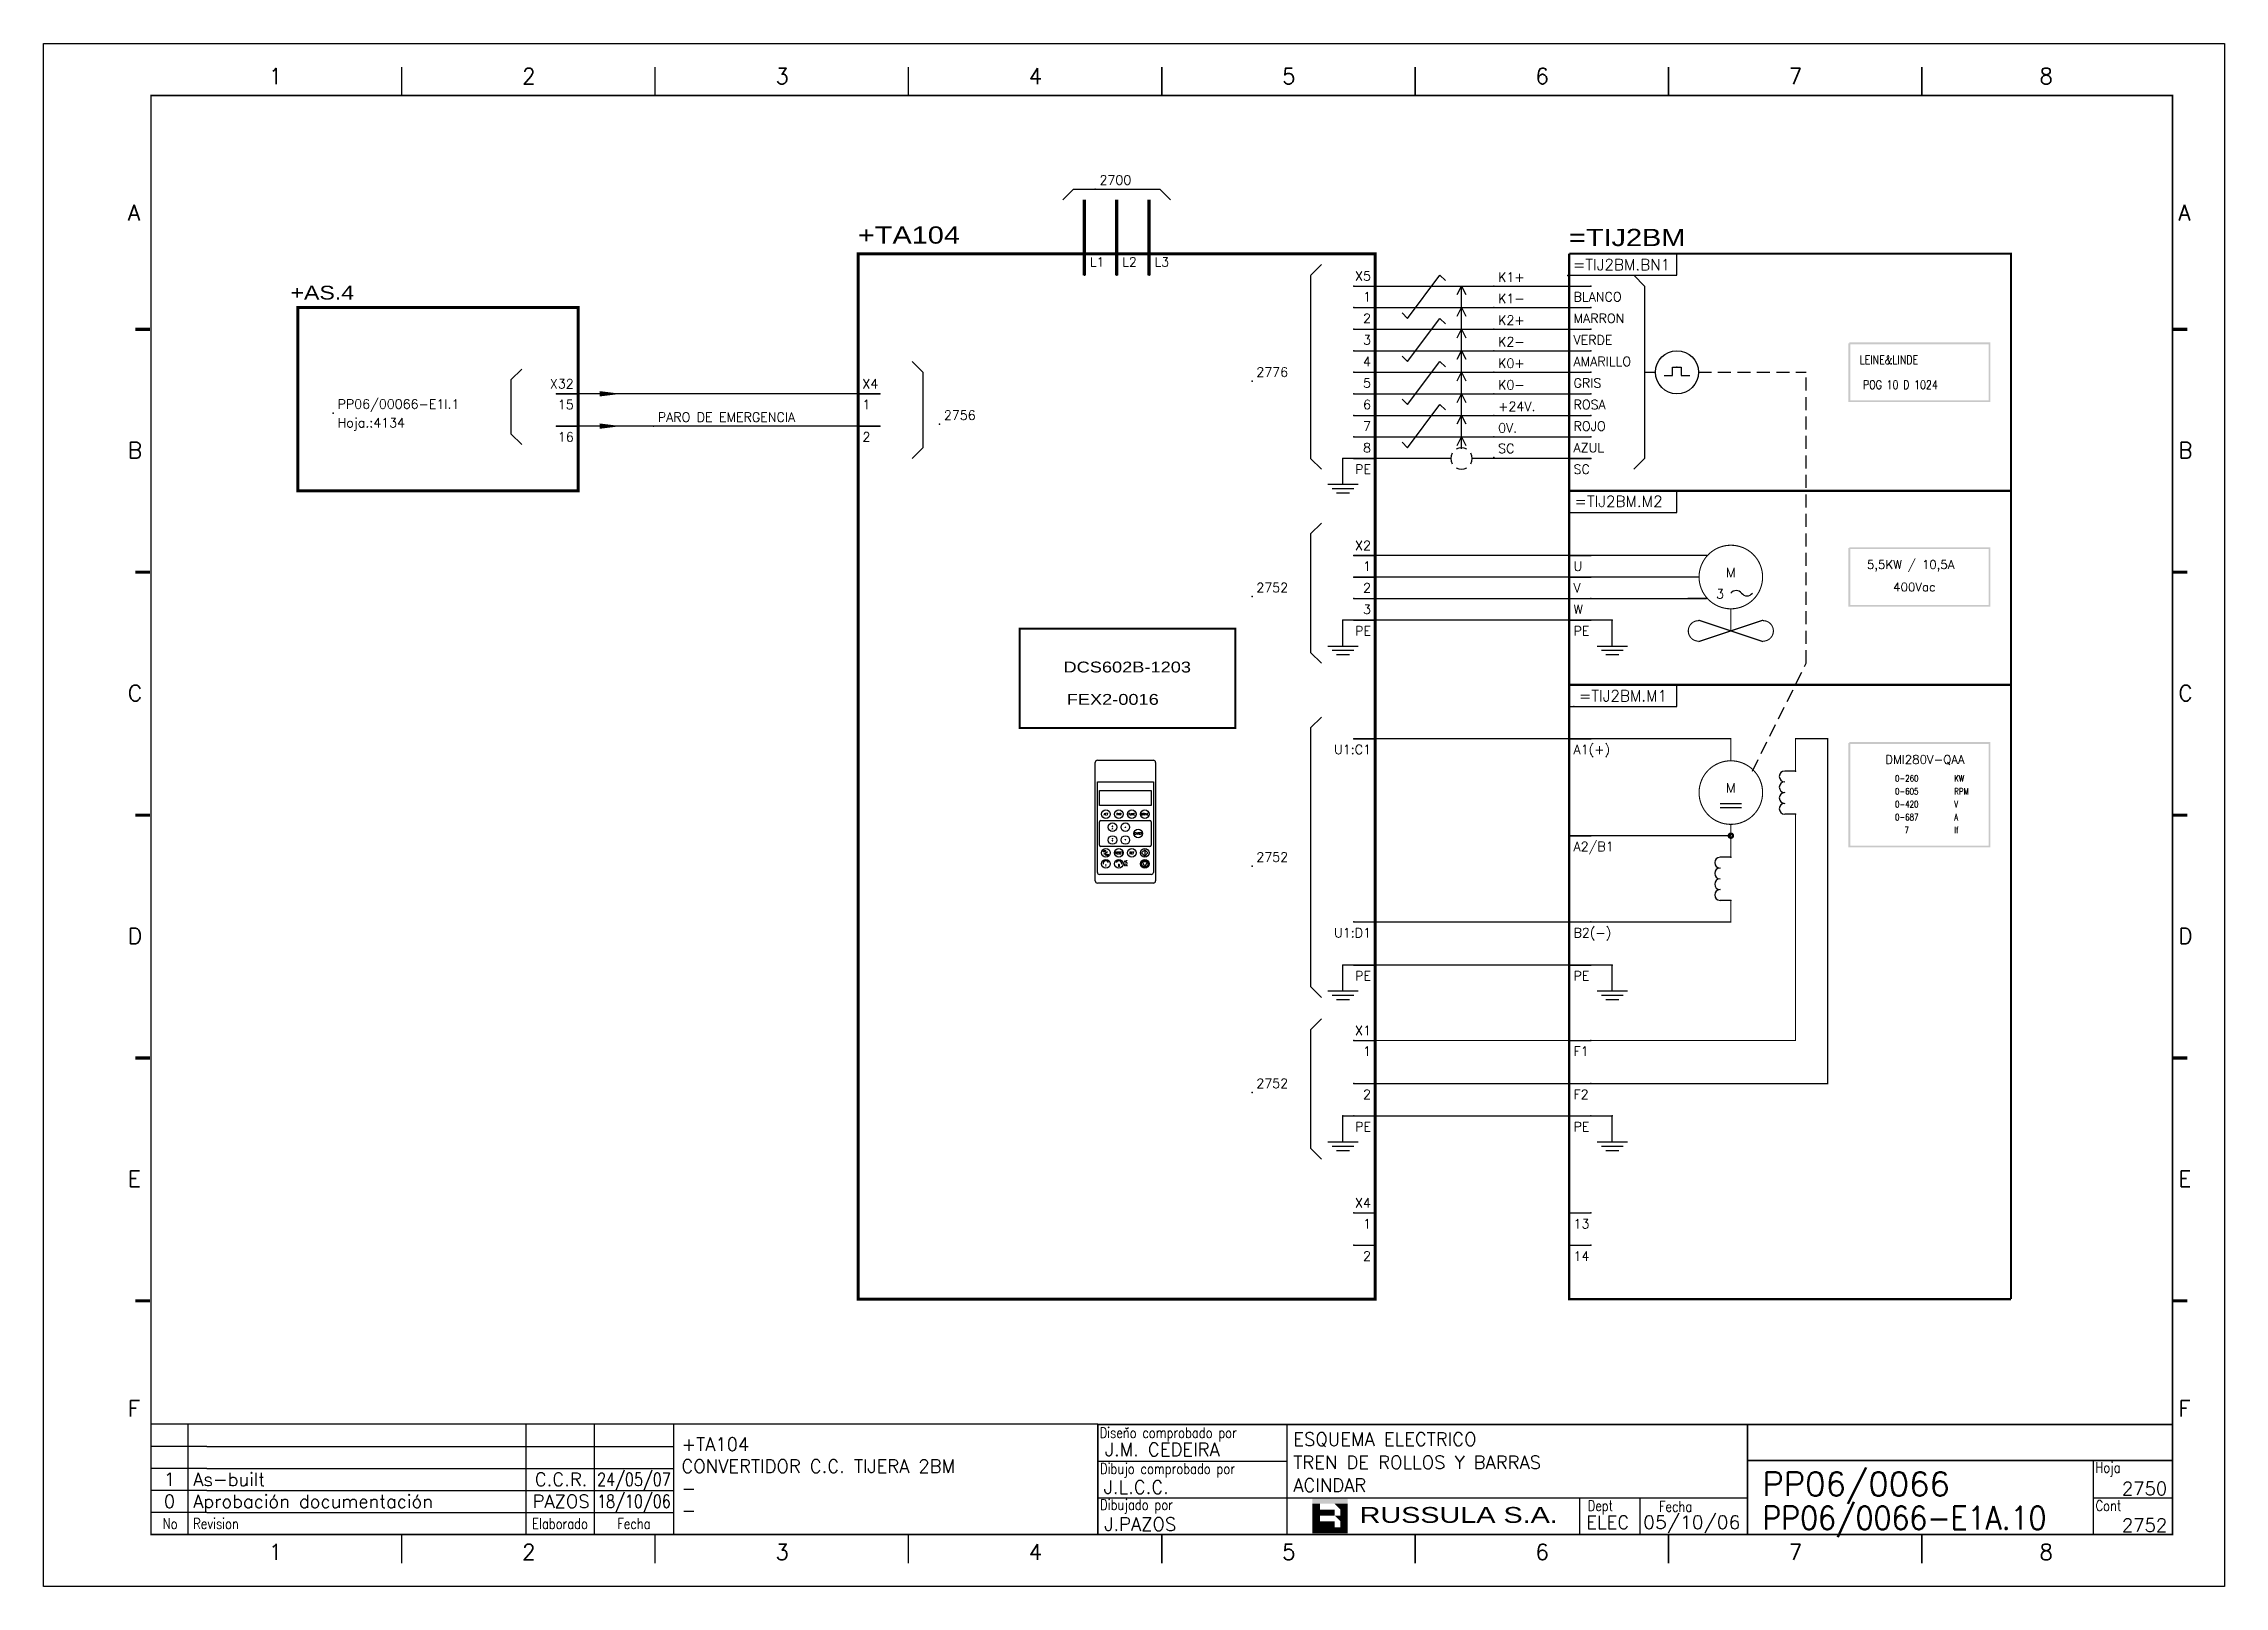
# Model space of a CAD drawing. Extents: x -25 to 1044, y -25744 to 292.
# Drawn here: x 406.1 to 826.1, y -19313.7 to -19016.7 of the extents above; entities that cross this region are included whole.
import ezdxf
from ezdxf.enums import TextEntityAlignment as Align

# ---------------------------------------------------------------- set-up
doc = ezdxf.new("R2010")
doc.units = 0
doc.header["$LTSCALE"] = 10
doc.header["$MEASUREMENT"] = 0
doc.linetypes.add('DASHDOT', pattern=[1, 0.5, -0.25, 0, -0.25])
doc.linetypes.add('HIDDEN', pattern=[0.375, 0.25, -0.125])
doc.layers.get('0').update_dxf_attribs({"linetype": 'CONTINUOUS'})
for name, color, linetype in [('1', 7, 'CONTINUOUS'), ('10', 5, 'CONTINUOUS'), ('102', 7, 'CONTINUOUS'), ('2', 7, 'CONTINUOUS'), ('8', 1, 'CONTINUOUS'), ('9', 6, 'CONTINUOUS'), ('DIBUJO', 7, 'CONTINUOUS'), ('NODE', 7, 'CONTINUOUS')]:
    doc.layers.add(name, color=color, linetype=linetype)
doc.styles.add('HELV', font='HELVBLD.SHX', dxfattribs={"width": 1.2})
doc.styles.add('HELVETICA', font='HELV.SHX')
doc.styles.add('LABEL', font='SIMPLEX', dxfattribs={"width": 0.8, "height": 4})
doc.styles.add('ROMAND', font='ROMAND.SHX', dxfattribs={"width": 0.7})
doc.styles.add('ROMANS', font='romans')
doc.styles.get("Standard").update_dxf_attribs({"font": 'simplex'})

msp = doc.modelspace()

# ---------------------------------------------------------------- texts
at = {"layer": '2'}
for s, height, style, width, p in [('+TA104', 3.319933944954128, 'HELV', 1.2, (562.9004674351456, -19055.15650373514)), ('=TIJ2BM', 3.319933944954128, 'HELV', 1.2, (699.8477426645035, -19055.62801255183)), ('+AS.4', 2.655947155963303, 'HELV', 1.2, (453.6176484728164, -19065.91764898507)), ('LEINE&LINDE', 1.659966972477064, 'ROMANS', 0.8, (755.8272360428604, -19078.34656831566)), ('POG 10 D 1024', 1.659966972477064, 'ROMANS', 0.8, (756.4677234342571, -19083.14323763417)), ('DCS602B-1203', 2.091558385321101, 'HELV', 1.2, (602.4914396053989, -19137.7165686129)), ('FEX2-0016', 2.091558385321101, 'HELV', 1.2, (603.1121230966544, -19143.94144475969)), ('KW', 1.244975229357798, 'ROMANS', 0.8, (774.0309409992184, -19158.71714553214)), ('RPM', 1.244975229357798, 'ROMANS', 0.8, (774.0309409992184, -19161.20709599085)), ('V', 1.244975229357798, 'ROMANS', 0.8, (774.0309409992184, -19163.69704644956)), ('A', 1.244975229357798, 'ROMANS', 0.8, (774.0309409992184, -19166.18699690828)), ('If', 1.244975229357798, 'ROMANS', 0.8, (774.0309409992184, -19168.676947367)), ('LOC', 0.2655947155963304, 'ROMANS', 0.8, (610.0960939927779, -19172.26693978425)), ('REM', 0.2655947155963304, 'ROMANS', 0.8, (610.5654167213888, -19172.93237444853)), ('I', 0.414991743119266, 'ROMANS', 0.8, (610.588388175209, -19175.04844204536)), ('0', 0.414991743119266, 'ROMANS', 0.8, (613.0205815665576, -19175.05969718561)), ('AC', 0.414991743119266, 'ROMANS', 0.8, (614.1916384576006, -19174.30556732386)), ('DC', 0.414991743119266, 'ROMANS', 0.8, (614.2028984087584, -19174.95839637657))]:
    msp.add_text(s, height=height, dxfattribs=dict(at, style=style, width=width)).set_placement(p)
for s, p in [('M', (731.0186324893889, -19119.33702356277)), ('3', (728.9436737737926, -19123.48694099396)), ('M', (731.0186324893889, -19160.83619787469))]:
    msp.add_text(s, height=1.784464495412844, dxfattribs=at).set_placement(p, align=Align.CENTER)
for s, style, p in [('5,5KW / 10,5A', 'ROMANS', (757.2225149082873, -19117.77078391199)), ('400Vac', 'ROMANS', (762.2806662915424, -19122.09209156968)), ('DMI280V-QAA', 'ROMAND', (760.7487094682259, -19155.30868392501))]:
    msp.add_text(s, height=1.659966972477064, dxfattribs=dict(at, style=style)).set_placement(p)
at = {"layer": '2', "style": 'ROMANS', "width": 0.8}
for s, p in [('0-260', (764.9011226505944, -19158.71714553214)), ('0-605', (764.9011226505944, -19161.20709599085)), ('0-420', (764.9011226505944, -19163.69704644956)), ('0-687', (764.9011226505944, -19166.18699690828)), ('7', (764.9011226505944, -19168.676947367))]:
    msp.add_text(s, height=1.244975229357798, dxfattribs=at).set_placement(p, align=Align.CENTER)
for s, p in [('ACT', (610.6710269848019, -19164.98611530589)), ('PAR', (613.1609774435174, -19164.98611530589)), ('FUNC', (615.6509279022329, -19164.98611530589)), ('ENTER', (616.8959031315908, -19168.72104099396)), ('DRIVE', (618.1408783609487, -19164.98611530589)), ('RESET', (613.1609774435174, -19172.45596668204)), ('REF', (615.6509279022329, -19172.45596668204))]:
    msp.add_text(s, height=0.414991743119266, dxfattribs=at).set_placement(p, align=Align.MIDDLE)

# ---------------------------------------------------------------- blocks, each defined once
blk = doc.blocks.new('NOD', base_point=(237.5, 170))
at = {"layer": 'NODE'}
blk.add_point((237.5, 170), dxfattribs=at)
blk = doc.blocks.new('$$PLL21')
blk.add_line((-2.5, 0), (2.5, 0))
at = {"layer": '2'}
for p in [(-2.5, 0), (2.5, 0)]:
    blk.add_blockref('NOD', p, dxfattribs=at)
at = {"layer": '8'}
blk.add_attdef('*A', (-1.5, -3.574999999999989), '', height=2.15, dxfattribs=at)
at = {"layer": '9'}
blk.add_attdef('ID', (-1.5, 1.25), '', height=2.15, dxfattribs=at)
blk = doc.blocks.new('$PP313')
at = {"layer": '2'}
blk.add_blockref('NOD', (0, 0), dxfattribs=at)
at = {"layer": '8'}
blk.add_attdef('1A', (1, -3.324999999999989), '', height=2.15, dxfattribs=at)
at = {"layer": '9'}
blk.add_attdef('ID', (1, 1), '', height=2.15, dxfattribs=at)
blk = doc.blocks.new('$$PLR12')
blk.add_line((-2.5, 0), (2.5, 0))
at = {"layer": '2'}
for p in [(-2.5, 0), (2.5, 0)]:
    blk.add_blockref('NOD', p, dxfattribs=at)
at = {"layer": '8'}
blk.add_attdef('*A', text='', height=2.15, dxfattribs=at).set_placement((1.5, -3.574999999999989), align=Align.RIGHT)
at = {"layer": '9'}
blk.add_attdef('ID', text='', height=2.15, dxfattribs=at).set_placement((1.5, 1.25), align=Align.RIGHT)
blk = doc.blocks.new('$$PLU21')
blk.add_line((0, -2.5), (2.842170943040401e-14, 2.5))
at = {"layer": '2'}
for p in [(2.842170943040401e-14, 2.5), (0, -2.5)]:
    blk.add_blockref('NOD', p, dxfattribs=at)
at = {"layer": '8'}
blk.add_attdef('*A', (1.25, -0.5), '', height=2.15, dxfattribs=at)
at = {"layer": '9'}
blk.add_attdef('ID', text='', height=2.15, dxfattribs=at).set_placement((-1.25, -0.5), align=Align.RIGHT)
blk = doc.blocks.new('$060303')
at = {"layer": '2'}
for p, q in [((0, 0), (2.5, 0)), ((0, -10), (2.5, -10))]:
    blk.add_line(p, q, dxfattribs=at)
for centre, end in [((2.5, -1.25), 90), ((2.5, -3.75), 90.00000000000001), ((2.5, -6.25), 90.00000000000001), ((2.5, -8.75), 90.00000000000001)]:
    blk.add_arc(centre, 1.25, 270, end, dxfattribs=at)
for p in [(0, 0), (0, -10)]:
    blk.add_blockref('NOD', p, dxfattribs=at)
at = {"layer": '8'}
for tag, p in [('1A', (1.5, -3.324999999999989)), ('2A', (1.5, -13.32499999999999))]:
    blk.add_attdef(tag, text='', height=2.15, dxfattribs=at).set_placement(p, align=Align.RIGHT)
at = {"layer": '9'}
blk.add_attdef('ID', text='', height=2.15, dxfattribs=at).set_placement((0, 1.175000000000011), align=Align.CENTER)
blk = doc.blocks.new('$021501')
at = {"layer": '2'}
for p, q in [((0, -6), (0, 0)), ((-3.5, -6), (3.5, -6)), ((-2.5, -7), (2.5, -7)), ((-1.5, -8), (1.5, -8))]:
    blk.add_line(p, q, dxfattribs=at)
blk.add_blockref('NOD', (0, 0), dxfattribs=at)
blk = doc.blocks.new('DOT', base_point=(355.25, 185))
at = {"layer": '2'}
blk.add_lwpolyline([(355, 185, 0.25, 0.25, 2.502154082895779), (355.237515595764, 185.2496880847195, 0.25, 0.25, 0.3996556434456849)], format="xyseb", close=True, dxfattribs=at)
blk = doc.blocks.new('$020501')
at = {"layer": '2'}
for p, q in [((-2, 1), (0, 0)), ((0, 0), (-2, -1))]:
    blk.add_line(p, q, dxfattribs=at)
blk = doc.blocks.new('$030107')
at = {"layer": '102'}
for centre, start, end in [((0, 0), 150.0000000000002, 209.9999999999999), ((0, 0), 60.00000000000018, 119.9999999999999), ((0, 0), 330.0000000000002, 29.99999999999989), ((0, -2.842170943040401e-14), 240.0000000000001, 299.9999999999998)]:
    blk.add_arc(centre, 2.500000000000008, start, end, dxfattribs=at)
blk = doc.blocks.new('$021325')
at = {"layer": '2'}
for p, q in [((-1, 0), (1, 0)), ((-1, -2), (-1, 0)), ((1, 0), (1, -2)), ((-3, -2), (-1, -2)), ((1, -2), (3, -2))]:
    blk.add_line(p, q, dxfattribs=at)
blk.add_blockref('NOD', (0, 0), dxfattribs=at)
blk = doc.blocks.new('newcajec')
at = {"layer": '1'}
for p, q in [((179.4, 20.84999999999999), (0.1303441721052074, 20.84999999999999)), ((7, 20.84999999999999), (7, 0)), ((71, 20.84999999999999), (71, 0)), ((84, 20.84999999999999), (84, 0.08964143426294768)), ((99, 20.84999999999999), (99, 0)), ((215.2, 20.79999999999999), (215.2, 0)), ((10.6, 16.64), (0, 16.64)), ((10.6, 16.64), (99.00000000000001, 16.64)), ((184.6434108527132, 20.17582254554676), (184.806079472624, 20.01315011347727)), ((184.806079472624, 20.01315011347727), (185.1814685954953, 20.25090212957883)), ((10.6, 12.48), (0, 12.48)), ((10.6, 12.48), (99.00000000000001, 12.48)), ((179.4, 13.86666666), (215.2, 13.86666666)), ((368, 14.06084184883153), (368, 0)), ((10.6, 8.32), (0, 8.32)), ((10.6, 8.32), (99.00000000000001, 8.32)), ((10.6, 4.16), (0, 4.16)), ((10.6, 4.16), (99.00000000000001, 4.16)), ((179.4, 6.93333333), (267.6330803594942, 6.93333333)), ((267.6330803594942, 6.93333333), (302.5, 6.93333333)), ((270.6330803594942, 6.908826233307309), (270.6330803594942, 0)), ((282.0665401797471, 6.93333333), (282.0665401797471, 0)), ((368, 6.93333333), (383, 6.93333333))]:
    blk.add_line(p, q, dxfattribs=at)
for points in [[(47.50000000000003, 272.5, 0.3, 0.3, 0), (47.50000000000003, 277.9125820568927, 0.3, 0.3, 0)], [(95.50000000000003, 272.5, 0.3, 0.3, 0), (95.50000000000003, 277.9125820568927, 0.3, 0.3, 0)], [(143.5000000000001, 272.5, 0.3, 0.3, 0), (143.5000000000001, 277.9125820568927, 0.3, 0.3, 0)], [(191.5000000000001, 272.5, 0.3, 0.3, 0), (191.5000000000001, 277.9125820568927, 0.3, 0.3, 0)], [(239.5000000000001, 272.5, 0.3, 0.3, 0), (239.5000000000001, 277.9125820568927, 0.3, 0.3, 0)], [(287.5000000000001, 272.5, 0.3, 0.3, 0), (287.5000000000001, 277.9125820568927, 0.3, 0.3, 0)], [(335.5000000000001, 272.5, 0.3, 0.3, 0), (335.5000000000001, 277.9125820568927, 0.3, 0.3, 0)], [(-2.989059080962793, 228.2254404700672, 0.6, 0.6, 0), (-0.1817779831361044, 228.2254404700672, 0.6, 0.6, 0)], [(383.0109409190372, 228.2254404700672, 0.6, 0.6, 0), (385.8182220168639, 228.2254404700672, 0.6, 0.6, 0)], [(-2.989059080962793, 182.2254404700672, 0.6, 0.6, 0), (-0.1817779831361044, 182.2254404700672, 0.6, 0.6, 0)], [(383.0109409190372, 182.2254404700672, 0.6, 0.6, 0), (385.8182220168639, 182.2254404700672, 0.6, 0.6, 0)], [(-2.989059080962793, 136.2254404700672, 0.6, 0.6, 0), (-0.1817779831361044, 136.2254404700672, 0.6, 0.6, 0)], [(383.0109409190372, 136.2254404700672, 0.6, 0.6, 0), (385.8182220168639, 136.2254404700672, 0.6, 0.6, 0)], [(-2.989059080962793, 90.2254404700672, 0.6, 0.6, 0), (-0.1817779831361044, 90.2254404700672, 0.6, 0.6, 0)], [(383.0109409190372, 90.2254404700672, 0.6, 0.6, 0), (385.8182220168639, 90.2254404700672, 0.6, 0.6, 0)], [(-2.989059080962793, 44.22544047006719, 0.6, 0.6, 0), (-0.1817779831361044, 44.22544047006719, 0.6, 0.6, 0)], [(383.0109409190372, 44.22544047006719, 0.6, 0.6, 0), (385.8182220168639, 44.22544047006719, 0.6, 0.6, 0)], [(383, 20.79999999999999, 0.3, 0.3, 0), (179.4, 20.79999999999999, 0.3, 0.3, 0), (179.4, 0, 0.3, 0.3, 0)], [(302.5, 20.79999999999999, 0.3, 0.3, 0), (302.5, 0, 0.3, 0.3, 0)], [(302.5, 14, 0.3, 0.3, 0), (383, 14, 0.3, 0.3, 0)], [(47.50000000000004, -5.50000000000002, 0.3, 0.3, 0), (47.50000000000004, -0.08741794310727435, 0.3, 0.3, 0)], [(95.50000000000003, -5.50000000000002, 0.3, 0.3, 0), (95.50000000000003, -0.08741794310727435, 0.3, 0.3, 0)], [(143.5000000000001, -5.50000000000002, 0.3, 0.3, 0), (143.5000000000001, -0.08741794310727435, 0.3, 0.3, 0)], [(191.5000000000001, -5.50000000000002, 0.3, 0.3, 0), (191.5000000000001, -0.08741794310727435, 0.3, 0.3, 0)], [(239.5000000000001, -5.50000000000002, 0.3, 0.3, 0), (239.5000000000001, -0.08741794310727435, 0.3, 0.3, 0)], [(287.5000000000001, -5.50000000000002, 0.3, 0.3, 0), (287.5000000000001, -0.08741794310727435, 0.3, 0.3, 0)], [(335.5000000000001, -5.50000000000002, 0.3, 0.3, 0), (335.5000000000001, -0.08741794310727435, 0.3, 0.3, 0)]]:
    blk.add_lwpolyline(points, format="xyseb", dxfattribs=at)
at = {"layer": '1', "const_width": 0.3}
blk.add_lwpolyline([(0, 0), (0, 272.5), (383, 272.5), (383, 0)], close=True, dxfattribs=at)
at = {"layer": '2', "color": 14}
for p, q in [((221.418090625, 4.694274193107214), (221.418090625, 5.808488255607214)), ((221.418090625, 2.465846068107213), (221.418090625, 3.580060130607212))]:
    blk.add_line(p, q, dxfattribs=at)
for points in [[(220.05064609375, 5.808488255607214), (220.05064609375, 6.922702318107211), (226.73593046875, 5.808488255607214), (226.73593046875, 6.922702318107211)], [(221.418090625, 2.465846068107213), (220.05064609375, 2.465846068107213), (221.418090625, 5.808488255607214), (220.05064609375, 5.808488255607214)], [(221.418090625, 4.694274193107214), (224.254271875, 4.694274193107214), (221.418090625, 3.580060130607212), (224.254271875, 3.580060130607212)], [(224.254271875, 5.808488255607214), (225.3684859375, 5.808488255607214), (225.3684859375, 4.694274193107214)], [(225.3684859375, 5.808488255607214), (226.73593046875, 5.808488255607214), (225.3684859375, 1.351632005607213), (226.73593046875, 1.351632005607213)], [(224.254271875, 0.2374179431072125), (224.254271875, 2.465846068107213), (220.05064609375, 0.2374179431072125), (220.05064609375, 2.465846068107213)], [(224.254271875, 3.580060130607212), (225.3684859375, 3.580060130607212), (225.3684859375, 2.465846068107213)], [(226.73593046875, 1.351632005607213), (226.73593046875, 0.2374179431072125), (224.254271875, 1.351632005607213), (224.254271875, 0.2374179431072125)]]:
    blk.add_solid(points, dxfattribs=at)
at = {"layer": '1', "style": 'ROMANS'}
for s, p in [('1', (22.29321663019694, 274.6822757111598)), ('2', (70.29321663019694, 274.6822757111598)), ('3', (118.2932166301969, 274.6822757111598)), ('4', (166.2932166301969, 274.6822757111598)), ('5', (214.2932166301969, 274.6822757111598)), ('6', (262.293216630197, 274.6822757111598)), ('7', (310.293216630197, 274.6822757111598)), ('8', (357.793216630197, 274.6822757111598)), ('A', (-4.369531937893967, 248.8361050328228)), ('A', (384.130468062106, 248.8361050328228)), ('B', (-4.369531937893967, 203.8361050328228)), ('B', (384.130468062106, 203.8361050328228)), ('C', (-4.369531937893967, 157.8361050328228)), ('C', (384.130468062106, 157.8361050328228)), ('D', (-4.369531937893967, 111.8361050328228)), ('D', (384.130468062106, 111.8361050328228)), ('E', (-4.369531937893967, 65.8361050328228)), ('E', (384.130468062106, 65.8361050328228)), ('F', (-4.369531937893967, 22.33610503282279)), ('F', (384.130468062106, 22.33610503282279)), ('1', (22.29321663019694, -4.817724288840244)), ('2', (70.29321663019694, -4.817724288840244)), ('3', (118.2932166301969, -4.817724288840244)), ('4', (166.2932166301969, -4.817724288840244)), ('5', (214.2932166301969, -4.817724288840244)), ('6', (262.293216630197, -4.817724288840244)), ('7', (310.293216630197, -4.817724288840244)), ('8', (357.793216630197, -4.817724288840244))]:
    blk.add_text(s, height=3, dxfattribs=at).set_placement(p)
at = {"layer": '1', "style": 'LABEL', "width": 0.8}
for s, p in [('Diseno comprobado por', (179.7314614292997, 18.27223571085374)), ('Dibujo comprobado por', (179.8050291925395, 11.4678814488418)), ('Hoja', (368.3783582875667, 11.66394739740196)), ('Dibujado por', (179.8266890074166, 4.640500723763907)), ('Fecha', (285.7145387337263, 4.296982269486556)), ('Cont', (368.4287365512884, 4.459855685207977)), ('No', (2.226666121281127, 1.047317943107212)), ('Revision', (7.999999999999986, 1.047317943107211))]:
    blk.add_text(s, height=2, dxfattribs=at).set_placement(p)
for s, p in [('Dept', (274.6061509242405, 4.441269529660175)), ('Elaborado', (77.5, 1.047317943107211)), ('Fecha', (91.5, 1.047317943107211))]:
    blk.add_text(s, height=2, dxfattribs=at).set_placement(p, align=Align.CENTER)
at = {"layer": '10', "style": 'ROMANS'}
for tag, p in [('REV41', (3.5, 18.74499999999998)), ('REV43', (77.69972273858866, 18.74499999999998)), ('REV31', (3.5, 14.58499999999999)), ('REV33', (77.69972273858866, 14.58499999999999)), ('REV21', (3.5, 10.42499999999999)), ('REV23', (77.69972273858866, 10.42499999999999)), ('REV11', (3.5, 6.265000000000002)), ('REV13', (77.69972273858866, 6.265000000000002))]:
    blk.add_attdef(tag, text='', height=2.5, dxfattribs=at).set_placement(p, align=Align.MIDDLE)
for tag, p, height in [('REV42', (7.999999999999986, 17.49499999999998), 2.5), ('SHEETNAME1', (100.5, 15.82514432423481), 2.5), ('DESIGNCHECK', (180.7368689439597, 14.83229733012664), 2.5), ('DOCUMENTTYPE', (216.431556680333, 16.80300784715599), 2.5), ('NOTA', (305.324267012746, 15.80181941457773), 3), ('REV32', (7.999999999999986, 13.33499999999999), 2.5), ('SHEETNAME2', (100.5, 11.66514432423481), 2.5), ('OBJECT', (216.431556680333, 12.40274635088354), 2.5), ('REV22', (7.999999999999986, 9.174999999999999), 2.5), ('SHEETNAME3', (100.5, 7.505144324234807), 2.5), ('DRAWINGCHECK', (180.5313437479052, 7.714149530439984), 2.5), ('CUSTOMER', (216.431556680333, 8.084891464683468), 2.5), ('ORDER', (305.324267012746, 7.301819414577723), 4.5), ('REV12', (7.999999999999986, 5.015000000000002), 2.5), ('SHEETNAME4', (100.5, 3.345144324234811), 2.5), ('DOCUMENT_ID', (305.324267012746, 0.9341589120460885), 4.4), ('USER', (180.634361454448, 0.7089454855303376), 2.5), ('DEPARTMENT', (271.9308878022507, 1.045088830057653), 2.5)]:
    blk.add_attdef(tag, p, '', height=height, dxfattribs=at)
for tag, width, p, p2 in [('REV44', 1.221199022953692, (84.52509332113708, 17.49499999999998), (98.48165358346499, 17.49499999999998)), ('REV34', 1.221199022953692, (84.52509332113708, 13.33499999999998), (98.48165358346499, 13.33499999999998)), ('REV24', 1.221199022953692, (84.52509332113708, 9.174999999999988), (98.48165358346499, 9.174999999999988)), ('REV14', 1.221199022953692, (84.52509332113708, 5.014999999999999), (98.48165358346499, 5.014999999999999)), ('CREATED2', 7.039914616041486, (282.7069601254168, 1.045088830057653), (301.1448317388588, 1.045088830057653))]:
    blk.add_attdef(tag, text='', height=2.5, dxfattribs=dict(at, width=width)).set_placement(p, p2, align=Align.FIT)
for tag, p in [('SHEET', (382, 7.433333330000005)), ('NEXTSHEET', (382, 0.5000000000000018))]:
    blk.add_attdef(tag, text='', height=2.5, dxfattribs=at).set_placement(p, align=Align.RIGHT)
at = {"layer": 'DIBUJO', "color": 14, "style": 'HELVETICA', "width": 1.3}
blk.add_text('RUSSULA S.A.', height=3, dxfattribs=at).set_placement((229, 2.191446348186597))

# ---------------------------------------------------------------- linework, layer by layer
at = {"layer": '2'}
for p, q in [((602.3711921224166, -19046.71346851689), (604.4461508380128, -19044.6385098013)), ((604.4461508380128, -19044.6385098013), (621.0458205627834, -19044.6385098013)), ((621.0458205627834, -19044.6385098013), (623.1207792783798, -19046.71346851689)), ((652.1702012967285, -19059.16322081047), (650.1681715415859, -19061.16525056562)), ((650.0952425811322, -19061.34131665104), (650.0952425811322, -19096.51247769121)), ((662.5449948747101, -19063.31313824167), (699.8942517554441, -19063.31313824167)), ((668.7698710214991, -19069.53801438845), (674.994747168288, -19061.23817952607)), ((674.994747168288, -19061.23817952607), (676.0322265260863, -19062.27565888387)), ((679.1446645994806, -19094.6898086168), (679.1446645994806, -19063.31313824167)), ((712.344004049022, -19061.23817952607), (714.4189627646183, -19063.31313824167)), ((714.4189627646183, -19063.31313824167), (714.4189627646183, -19096.51247769121)), ((662.5449948747101, -19067.46305567286), (699.8942517554441, -19067.46305567286)), ((662.5449948747101, -19071.61297310405), (699.8942517554441, -19071.61297310405)), ((667.732391663701, -19068.50053503066), (668.7698710214991, -19069.53801438845)), ((668.7698710214991, -19077.83784925084), (674.994747168288, -19069.53801438845)), ((674.994747168288, -19069.53801438845), (676.0322265260863, -19070.57549374625)), ((662.5449948747101, -19075.76289053525), (699.8942517554441, -19075.76289053525)), ((498.1598480215764, -19079.32400024779), (496.0848893059798, -19081.39895896339)), ((573.3217701040678, -19077.83784925084), (575.3967288196642, -19079.91280796644)), ((575.3967288196642, -19079.91280796644), (575.3967288196642, -19094.43751897561)), ((662.5449948747101, -19079.91280796644), (699.8942517554441, -19079.91280796644)), ((667.732391663701, -19076.80036989304), (668.7698710214991, -19077.83784925084)), ((668.7698710214991, -19086.13768411323), (674.994747168288, -19077.83784925084)), ((674.994747168288, -19077.83784925084), (676.0322265260863, -19078.87532860864)), ((714.4189627646183, -19079.91280796644), (716.4939214802147, -19079.91280796644)), ((496.0848893059798, -19081.39895896339), (496.0848893059798, -19091.77375254137)), ((662.5449948747101, -19084.06272539763), (699.8942517554441, -19084.06272539763)), ((662.5449948747101, -19088.21264282882), (699.8942517554441, -19088.21264282882)), ((667.732391663701, -19085.10020475543), (668.7698710214991, -19086.13768411323)), ((668.7698710214991, -19094.43751897561), (674.994747168288, -19086.13768411323)), ((674.994747168288, -19086.13768411323), (676.0322265260863, -19087.17516347103)), ((496.0848893059798, -19091.77375254137), (498.1598480215764, -19093.84871125697)), ((662.5449948747101, -19092.36256026002), (699.8942517554441, -19092.36256026002)), ((575.3967288196642, -19094.43751897561), (573.3217701040678, -19096.51247769121)), ((650.0952425811322, -19096.51247769121), (652.1702012967285, -19098.5874364068)), ((667.732391663701, -19093.40003961781), (668.7698710214991, -19094.43751897561)), ((714.4189627646183, -19096.51247769121), (712.344004049022, -19098.5874364068)), ((652.1702012967285, -19108.96222998479), (650.0952425811322, -19111.03718870038)), ((650.0952425811322, -19111.03718870038), (650.0952425811322, -19133.86173457194)), ((726.3788837508098, -19115.18710613158), (722.7187976270036, -19115.18710613158)), ((724.7937563426, -19119.33702356277), (722.7187976270036, -19119.33702356277)), ((726.3788837508098, -19123.48694099396), (722.7187976270036, -19123.48694099396)), ((650.0952425811322, -19133.86173457194), (652.1702012967285, -19135.93669328753)), ((652.1702012967285, -19146.31148686552), (650.0952425811322, -19148.38644558112)), ((650.0952425811322, -19148.38644558112), (650.0952425811322, -19198.18545475543)), ((608.5960682692055, -19177.85085934258), (608.5960682692055, -19155.02631347102)), ((609.0110600123247, -19154.6113217279), (619.8008453334255, -19154.6113217279)), ((620.215837076545, -19155.02631347102), (620.215837076545, -19177.85085934258)), ((609.0110600123247, -19176.19089237011), (609.0110600123247, -19158.7612391591)), ((609.0110600123247, -19158.7612391591), (619.8008453334255, -19158.7612391591)), ((619.8008453334255, -19158.7612391591), (619.8008453334255, -19176.19089237011)), ((609.426051755444, -19160.42120613157), (619.3858535903063, -19160.42120613157)), ((609.426051755444, -19163.32614833341), (609.426051755444, -19160.42120613157)), ((619.3858535903063, -19163.32614833341), (609.426051755444, -19163.32614833341)), ((619.3858535903063, -19160.42120613157), (619.3858535903063, -19163.32614833341)), ((728.9436737737926, -19162.91115659029), (733.0935912049853, -19162.91115659029)), ((728.9436737737926, -19163.71289444478), (733.0935912049853, -19163.71289444478)), ((609.426051755444, -19170.9619964068), (609.426051755444, -19166.48008558112)), ((609.6750468013157, -19166.23109053524), (619.136858544435, -19166.23109053524)), ((619.3858535903063, -19166.48008558112), (619.3858535903063, -19170.9619964068)), ((619.136858544435, -19171.21099145268), (609.6750468013157, -19171.21099145268)), ((610.959973429239, -19172.21201211724), (610.2505827746526, -19172.76354036091)), ((618.1408783609487, -19171.83347906735), (617.5183907462696, -19172.45596668204)), ((617.5183907462696, -19172.45596668204), (618.1408783609487, -19173.07845429671)), ((618.7633659756275, -19172.45596668204), (618.1408783609487, -19171.83347906735)), ((618.1408783609487, -19172.04097493891), (618.1408783609487, -19172.87095842515)), ((618.1408783609487, -19173.07845429671), (618.7633659756275, -19172.45596668204)), ((619.3858535903063, -19176.60588411323), (609.426051755444, -19176.60588411323)), ((617.6259867262961, -19174.19301046521), (618.1408783609487, -19175.15341301231)), ((618.6506615059591, -19174.19301046521), (617.6259867262961, -19174.19301046521)), ((618.1408783609487, -19175.15341301231), (618.6506615059591, -19174.19301046521)), ((619.8008453334255, -19178.2658510857), (609.0110600123247, -19178.2658510857)), ((650.0952425811322, -19198.18545475543), (652.1702012967285, -19200.26041347102)), ((652.1702012967285, -19204.41033090222), (650.0952425811322, -19206.48528961781)), ((650.0952425811322, -19206.48528961781), (650.0952425811322, -19229.30983548937)), ((650.0952425811322, -19229.30983548937), (652.1702012967285, -19231.38479420497))]:
    msp.add_line(p, q, dxfattribs=at)
at = {"layer": '2', "color": 3}
for p, q in [((720.6438389114073, -19061.23817952607), (720.6438389114073, -19057.08826209488)), ((699.8942517554441, -19061.23817952607), (720.6438389114073, -19061.23817952607)), ((720.6438389114073, -19106.88727126919), (720.6438389114073, -19102.73735383799)), ((699.8942517554441, -19106.88727126919), (720.6438389114073, -19106.88727126919)), ((720.6438389114073, -19144.23652814992), (720.6438389114073, -19140.08661071873)), ((699.8942517554441, -19144.23652814992), (720.6438389114073, -19144.23652814992))]:
    msp.add_line(p, q, dxfattribs=at)
at = {"layer": '2', "linetype": 'HIDDEN'}
for p, q in [((724.7937563426, -19079.91280796644), (745.5433434985633, -19079.91280796644)), ((745.5433434985633, -19135.93669328753), (745.5433434985633, -19079.91280796644)), ((735.1685499205815, -19156.6862804435), (745.5433434985633, -19135.93669328753))]:
    msp.add_line(p, q, dxfattribs=at)
at = {"layer": '2'}
for points in [[(606.5211095536092, -19046.71346851689, 0.6639867889908256, 0.6639867889908256, 0), (606.5211095536092, -19061.23817952607, 0.6639867889908256, 0.6639867889908256, 0)], [(612.7459857003981, -19046.71346851689, 0.6639867889908256, 0.6639867889908256, 0), (612.7459857003981, -19061.23817952607, 0.6639867889908256, 0.6639867889908256, 0)], [(618.9708618471872, -19046.71346851689, 0.6639867889908256, 0.6639867889908256, 0), (618.9708618471872, -19061.23817952607, 0.6639867889908256, 0.6639867889908256, 0)], [(567.0968939572789, -19084.06272539763, 0.2489950458715596, 0.2489950458715596, 0), (504.8481324893891, -19084.06272539763, 0.2489950458715596, 0.2489950458715596, 0)], [(567.0968939572789, -19090.28760154442, 0.2489950458715596, 0.2489950458715596, 0), (504.8481324893891, -19090.28760154442, 0.2489950458715596, 0.2489950458715596, 0)], [(658.3950774435175, -19115.18710613158, 0.2489950458715596, 0.2489950458715596, 0), (726.4330269460447, -19115.18710613158, 0.2489950458715596, 0.2489950458715596, 0)], [(658.3950774435175, -19119.33702356277, 0.2489950458715596, 0.2489950458715596, 0), (724.7937563426, -19119.33702356277, 0.2489950458715596, 0.2489950458715596, 0)], [(658.3950774435175, -19123.48694099396, 0.2489950458715596, 0.2489950458715596, 0), (726.3723237088046, -19123.48694099396, 0.2489950458715596, 0.2489950458715596, 0)], [(594.0713572600313, -19129.29682539763, 0.3983920733944954, 0.3983920733944954, 0), (635.5705315719576, -19129.29682539763, 0.3983920733944954, 0.3983920733944954, 0), (635.5705315719576, -19148.38644558112, 0.3983920733944954, 0.3983920733944954, 0), (594.0713572600313, -19148.38644558112, 0.3983920733944954, 0.3983920733944954, 0), (594.0713572600313, -19129.29682539763, 0.3983920733944954, 0.3983920733944954, 0)], [(656.3201187279211, -19127.63685842515, 0.2489950458715596, 0.2489950458715596, 0), (708.1940866178294, -19127.63685842515, 0.2489950458715596, 0.2489950458715596, 0)], [(724.7937563426, -19131.68302792056, 0.207495871559633, 0.207495871559633, -0.414213562373095), (722.8225455627836, -19129.71181714075, 0.207495871559633, 0.207495871559633, -0.414213562373095), (724.7937563426, -19127.74060636093, 0.207495871559633, 0.207495871559633, -1)], [(724.7937563426, -19127.63685842515, 0.2489950458715596, 0.2489950458715596, 0), (737.2435086361779, -19131.78677585635, 0.2489950458715596, 0.2489950458715596, 0)], [(724.7937563426, -19131.78677585635, 0.2489950458715596, 0.2489950458715596, 0), (737.2435086361779, -19127.63685842515, 0.2489950458715596, 0.2489950458715596, 0)], [(737.2435086361779, -19131.68302792056, 0.207495871559633, 0.207495871559633, 0.414213562373095), (739.2147194159945, -19129.71181714075, 0.207495871559633, 0.207495871559633, 0.414213562373095), (737.2435086361779, -19127.74060636093, 0.207495871559633, 0.207495871559633, 1)], [(743.4683847829668, -19156.6862804435, 0.2489950458715596, 0.2489950458715596, 0), (743.4683847829668, -19150.46140429671, 0.2489950458715596, 0.2489950458715596, 0), (749.693260929756, -19150.46140429671, 0.2489950458715596, 0.2489950458715596, 0), (749.693260929756, -19216.8600831958, 0.2489950458715596, 0.2489950458715596, 0), (658.3950774435175, -19216.8600831958, 0.2489950458715596, 0.2489950458715596, 0)], [(731.0186324893889, -19154.6113217279, 0.2489950458715596, 0.2489950458715596, 0), (731.0186324893889, -19150.46140429671, 0.2489950458715596, 0.2489950458715596, 0), (658.3950774435175, -19150.46140429671, 0.2489950458715596, 0.2489950458715596, 0)], [(658.3950774435175, -19208.56024833341, 0.2489950458715596, 0.2489950458715596, 0), (743.4683847829668, -19208.56024833341, 0.2489950458715596, 0.2489950458715596, 0), (743.4683847829668, -19164.98611530589, 0.2489950458715596, 0.2489950458715596, 0)], [(731.0186324893889, -19167.06107402148, 0.2489950458715596, 0.2489950458715596, 0), (731.0186324893889, -19169.13603273708, 0.2489950458715596, 0.2489950458715596, 0), (699.8942517554441, -19169.13603273708, 0.2489950458715596, 0.2489950458715596, 0)], [(731.0186324893889, -19169.13603273708, 0.2489950458715596, 0.2489950458715596, 0), (731.0186324893889, -19173.28595016827, 0.2489950458715596, 0.2489950458715596, 0)], [(731.0186324893889, -19181.58578503066, 0.2489950458715596, 0.2489950458715596, 0), (731.0186324893889, -19185.73570246185, 0.2489950458715596, 0.2489950458715596, 0), (658.3950774435175, -19185.73570246185, 0.2489950458715596, 0.2489950458715596, 0)], [(656.3201187279211, -19194.03553732423, 0.2489950458715596, 0.2489950458715596, 0), (708.1940866178294, -19194.03553732423, 0.2489950458715596, 0.2489950458715596, 0)], [(656.3201187279211, -19223.08495934258, 0.2489950458715596, 0.2489950458715596, 0), (708.1940866178294, -19223.08495934258, 0.2489950458715596, 0.2489950458715596, 0)]]:
    msp.add_lwpolyline(points, format="xyseb", dxfattribs=at)
at = {"layer": '2', "color": 3, "linetype": 'DASHDOT'}
for points in [[(562.9469765260862, -19057.08826209488, 0.5809884403669725, 0.5809884403669725, 0), (662.5449948747101, -19057.08826209488, 0.5809884403669725, 0.5809884403669725, 0), (662.5449948747101, -19258.35925750772, 0.5809884403669725, 0.5809884403669725, 0), (562.9469765260862, -19258.35925750772, 0.5809884403669725, 0.5809884403669725, 0), (562.9469765260862, -19057.08826209488, 0.5809884403669725, 0.5809884403669725, 0)], [(784.9675590948934, -19258.35925750772, 0.414991743119266, 0.414991743119266, 0), (699.8942517554441, -19258.35925750772, 0.414991743119266, 0.414991743119266, 0), (699.8942517554441, -19057.08826209488, 0.414991743119266, 0.414991743119266, 0)], [(699.8942517554441, -19057.08826209488, 0.414991743119266, 0.414991743119266, 0), (784.9675590948934, -19057.08826209488, 0.414991743119266, 0.414991743119266, 0), (784.9675590948934, -19258.35925750772, 0.414991743119266, 0.414991743119266, 0)], [(455.0491233150771, -19067.46305567286, 0.5809884403669725, 0.5809884403669725, 0), (508.9980499205816, -19067.46305567286, 0.5809884403669725, 0.5809884403669725, 0), (508.9980499205816, -19102.73735383799, 0.5809884403669725, 0.5809884403669725, 0), (455.0491233150771, -19102.73735383799, 0.5809884403669725, 0.5809884403669725, 0), (455.0491233150771, -19067.46305567286, 0.5809884403669725, 0.5809884403669725, 0)], [(699.8942517554441, -19102.73735383799, 0.414991743119266, 0.414991743119266, 0), (784.9675590948934, -19102.73735383799, 0.414991743119266, 0.414991743119266, 0)], [(699.8942517554441, -19140.08661071873, 0.414991743119266, 0.414991743119266, 0), (784.9675590948934, -19140.08661071873, 0.414991743119266, 0.414991743119266, 0)]]:
    msp.add_lwpolyline(points, format="xyseb", dxfattribs=at)
at = {"layer": '2', "linetype": 'HIDDEN'}
for points in [[(656.3201187279211, -19096.51247769121, 0.2489950458715596, 0.2489950458715596, 0), (677.0697058838844, -19096.51247769121, 0.2489950458715596, 0.2489950458715596, 0)], [(681.219623315077, -19096.51247769121, 0.2489950458715596, 0.2489950458715596, 0), (704.0441691866367, -19096.51247769121, 0.2489950458715596, 0.2489950458715596, 0)], [(731.0186324893889, -19129.71181714075, 0.2489950458715596, 0.2489950458715596, 0), (731.0186324893889, -19125.56189970956, 0.2489950458715596, 0.2489950458715596, 0)]]:
    msp.add_lwpolyline(points, format="xyseb", dxfattribs=at)
at = {"layer": '2'}
for points in [[(724.8975042783799, -19119.33702356277, 0.207495871559633, 0.207495871559633, 1), (737.1397607003981, -19119.33702356277, 0.207495871559633, 0.207495871559633, 1)], [(724.8975042783799, -19160.83619787469, 0.207495871559633, 0.207495871559633, 1), (737.1397607003981, -19160.83619787469, 0.207495871559633, 0.207495871559633, 1)]]:
    msp.add_lwpolyline(points, format="xyseb", close=True, dxfattribs=at)
for centre, radius in [((720.6438389114073, -19079.91280796644), 4.14991743119266), ((610.6710269848019, -19164.98611530589), 0.829983486238532), ((613.1609774435174, -19164.98611530589), 0.829983486238532), ((615.6509279022329, -19164.98611530589), 0.829983486238532), ((618.1408783609487, -19164.98611530589), 0.829983486238532), ((611.9160022141594, -19167.4760657646), 0.829983486238532), ((614.4059526728753, -19167.4760657646), 0.829983486238532), ((616.8959031315908, -19168.72104099396), 0.829983486238532), ((610.6710269848019, -19172.45596668204), 0.829983486238532), ((611.9160022141594, -19169.96601622332), 0.829983486238532), ((613.1609774435174, -19172.45596668204), 0.829983486238532), ((614.4059526728753, -19169.96601622332), 0.829983486238532), ((615.6509279022329, -19172.45596668204), 0.829983486238532), ((618.1408783609487, -19172.45596668204), 0.829983486238532), ((610.6710269848019, -19174.53092539763), 0.829983486238532), ((613.1609774435174, -19174.53092539763), 0.829983486238532), ((618.1408783609487, -19174.53092539763), 0.829983486238532), ((618.1408783609487, -19174.53092539763), 0.622487614678899)]:
    msp.add_circle(centre, radius, dxfattribs=at)
for centre, radius, start, end in [((650.3442376270037, -19061.34131665104), 0.2489950458715596, 135.0000000000683, 180), ((732.0561118471871, -19123.22757115451), 1.296849197247707, 36.86989764577872, 143.1301023542213), ((734.1310705627835, -19121.67135211781), 1.296849197247707, 216.8698976457787, 323.1301023542213), ((609.0110600123247, -19155.02631347102), 0.414991743119266, 90, 180), ((619.8008453334255, -19155.02631347102), 0.414991743119266, 0, 90), ((609.6750468013157, -19166.48008558112), 0.2489950458715596, 90, 180), ((619.136858544435, -19166.48008558112), 0.2489950458715596, 0, 90), ((609.6750468013157, -19170.9619964068), 0.2489950458715596, 180, 270), ((619.136858544435, -19170.9619964068), 0.2489950458715596, 270, 0), ((609.426051755444, -19176.19089237011), 0.414991743119266, 180, 270), ((610.6710269848019, -19174.53092539763), 0.5508754908317127, 25.1974089801146, 188.5605633170364), ((613.1609774435174, -19174.53092539763), 0.5508754908317127, 351.4394366829636, 154.8025910198857), ((619.3858535903063, -19176.19089237011), 0.414991743119266, 270, 0), ((609.0110600123247, -19177.85085934258), 0.414991743119266, 180, 270), ((619.8008453334255, -19177.85085934258), 0.414991743119266, 270, 0)]:
    msp.add_arc(centre, radius, start, end, dxfattribs=at)
for points in [[(517.2978847829669, -19084.06272539763), (513.1479673517742, -19084.58146507653), (513.1479673517742, -19083.54398571873)], [(517.2978847829669, -19090.28760154442), (513.1479673517742, -19090.80634122332), (513.1479673517742, -19089.76886186552)], [(611.7085063425999, -19167.4760657646), (612.1234980857193, -19167.4760657646), (611.9160022141594, -19167.06107402148)], [(611.7085063425999, -19167.89105750772), (612.1234980857193, -19167.89105750772), (611.9160022141594, -19167.4760657646)], [(614.1984568013156, -19167.68356163616), (614.6134485444348, -19167.68356163616), (614.4059526728753, -19167.26856989304)], [(611.7085063425999, -19169.5510244802), (612.1234980857193, -19169.5510244802), (611.9160022141594, -19169.96601622332)], [(611.7085063425999, -19169.96601622332), (612.1234980857193, -19169.96601622332), (611.9160022141594, -19170.38100796644)], [(614.1984568013156, -19169.75852035176), (614.6134485444348, -19169.75852035176), (614.4059526728753, -19170.17351209488)], [(611.168982839693, -19174.29609634659), (610.8766566564955, -19174.1223505183), (610.9759790378604, -19173.96665547244), (610.9771077793059, -19173.96665547244)], [(612.6630215886263, -19174.29609634659), (612.9553477718237, -19174.1223505183), (612.8560253904589, -19173.96665547244), (612.8548966490135, -19173.96665547244)]]:
    msp.add_solid(points, dxfattribs=at)
for points in [[(753.677181663701, -19085.64791520893), (754.0091750581963, -19085.31592181443), (753.677181663701, -19074.34907925299), (754.0091750581963, -19074.34907925299)], [(753.8431783609486, -19074.18308255574), (753.8431783609486, -19074.51507595024), (780.9836383609487, -19074.18308255574), (780.6516449664532, -19074.51507595024)], [(780.9836383609487, -19074.18308255574), (780.6516449664532, -19074.51507595024), (780.9836383609487, -19085.64791520893), (780.6516449664532, -19085.31592181443)], [(780.9836383609487, -19085.64791520893), (780.6516449664532, -19085.31592181443), (753.677181663701, -19085.64791520893), (754.0091750581963, -19085.31592181443)], [(753.677181663701, -19125.07213080526), (754.0091750581963, -19124.74013741076), (753.677181663701, -19113.77329484932), (754.0091750581963, -19113.77329484932)], [(753.8431783609486, -19113.60729815208), (753.8431783609486, -19113.93929154657), (780.9836383609487, -19113.60729815208), (780.6516449664532, -19113.93929154657)], [(780.9836383609487, -19113.60729815208), (780.6516449664532, -19113.93929154657), (780.9836383609487, -19125.07213080526), (780.6516449664532, -19124.74013741076)], [(780.9836383609487, -19125.07213080526), (780.6516449664532, -19124.74013741076), (753.677181663701, -19125.07213080526), (754.0091750581963, -19124.74013741076)], [(753.677181663701, -19171.37698814992), (754.0091750581963, -19171.04499475543), (753.677181663701, -19151.29138778295), (754.0091750581963, -19151.29138778295)], [(753.8431783609486, -19151.1253910857), (753.8431783609486, -19151.4573844802), (780.9836383609487, -19151.1253910857), (780.6516449664532, -19151.4573844802)], [(780.9836383609487, -19151.1253910857), (780.6516449664532, -19151.4573844802), (780.9836383609487, -19171.37698814992), (780.6516449664532, -19171.04499475543)], [(780.9836383609487, -19171.37698814992), (780.6516449664532, -19171.04499475543), (753.677181663701, -19171.37698814992), (754.0091750581963, -19171.04499475543)]]:
    msp.add_trace(points, dxfattribs=at)
at = {"layer": 'DIBUJO'}
msp.add_lwpolyline([(406.07139918116, -19016.65175014508), (826.07139918116, -19016.65175014508), (826.07139918116, -19313.65175014508), (406.07139918116, -19313.65175014508), (406.07139918116, -19016.65175014508)], dxfattribs=at)

# ---------------------------------------------------------------- block references
at = {"layer": '2', "color": 7}
ref = msp.add_blockref('newcajec', (426.7466285389584, -19303.65175014508), dxfattribs=dict(at, xscale=1.01651376146789, yscale=1.01651376146789, zscale=1.01651376146789))
ref.add_attrib('REV24', '24/05/07', dxfattribs={"layer": '10', "height": 2.541284403669724, "style": 'ROMANS', "width": 0.7281683615127574}).set_placement((512.6675490892518, -19294.3252363836), (526.854584658664, -19294.3252363836), align=Align.FIT)
ref.add_attrib('SHEETNAME3', '-', (528.9062615664812, -19296.02266765769), dxfattribs={"layer": '10', "height": 2.541284403669724, "style": 'ROMANS'})
ref.add_attrib('SHEETNAME2', 'CONVERTIDOR C.C. TIJERA 2BM', (528.9062615664812, -19291.79397040998), dxfattribs={"layer": '10', "height": 2.541284403669724, "style": 'ROMANS'})
ref.add_attrib('SHEETNAME1', '+TA104', (528.9062615664812, -19287.56527316227), dxfattribs={"layer": '10', "height": 2.541284403669724, "style": 'ROMANS'})
ref.add_attrib('USER', 'J.PAZOS', (610.3639427513697, -19302.9310973029), dxfattribs={"layer": '10', "height": 2.541284403669724, "style": 'ROMANS'})
ref.add_attrib('DRAWINGCHECK', 'J.L.C.C.', (610.259223834994, -19295.81021098936), dxfattribs={"layer": '10', "height": 2.541284403669724, "style": 'ROMANS'})
ref.add_attrib('DESIGNCHECK', 'J.M. CEDEIRA', (610.4681430251119, -19288.57451579481), dxfattribs={"layer": '10', "height": 2.541284403669724, "style": 'ROMANS'})
ref.add_attrib('REV22', 'As-built', (434.8787386307014, -19294.3252363836), dxfattribs={"layer": '10', "height": 2.541284403669724, "style": 'ROMANS'})
ref.add_attrib('REV12', 'Aprobación documentación', (434.8787386307014, -19298.55393363131), dxfattribs={"layer": '10', "height": 2.541284403669724, "style": 'ROMANS'})
ref.add_attrib('REV21', '1', dxfattribs={"layer": '10', "height": 2.541284403669724, "style": 'ROMANS'}).set_placement((430.3044267040959, -19293.05459418177), align=Align.MIDDLE)
ref.add_attrib('REV11', '0', dxfattribs={"layer": '10', "height": 2.541284403669724, "style": 'ROMANS'}).set_placement((430.3044267040959, -19297.28329142947), align=Align.MIDDLE)
ref.add_attrib('SHEETNAME4', '-', (528.9062615664812, -19300.25136490539), dxfattribs={"layer": '10', "height": 2.541284403669724, "style": 'ROMANS'})
ref.add_attrib('REV14', '18/10/06', dxfattribs={"layer": '10', "height": 2.541284403669724, "style": 'ROMANS', "width": 0.7281683615127575}).set_placement((512.6675490892518, -19298.55393363131), (526.854584658664, -19298.55393363131), align=Align.FIT)
ref.add_attrib('REV23', 'C.C.R.', dxfattribs={"layer": '10', "height": 2.541284403669724, "style": 'ROMANS'}).set_placement((505.7294659649733, -19293.05459418177), align=Align.MIDDLE)
ref.add_attrib('REV13', 'PAZOS', dxfattribs={"layer": '10', "height": 2.541284403669724, "style": 'ROMANS'}).set_placement((505.7294659649733, -19297.28329142947), align=Align.MIDDLE)
ref.add_attrib('DOCUMENT_ID', 'PP06/0066-E1A.10', (737.1129476675111, -19302.70216475558), dxfattribs={"layer": '10', "height": 4.472660550458715, "style": 'ROMANS', "width": 0.9})
ref.add_attrib('ORDER', 'PP06/0066', (737.1129476675111, -19296.2293502264), dxfattribs={"layer": '10', "height": 4.574311926605504, "style": 'ROMANS'})
ref.add_attrib('CUSTOMER', 'ACINDAR', (646.7522843204343, -19295.43334671125), dxfattribs={"layer": '10', "height": 2.541284403669724, "style": 'ROMANS'})
ref.add_attrib('OBJECT', 'TREN DE ROLLOS Y BARRAS', (646.7522843204343, -19291.0441877994), dxfattribs={"layer": '10', "height": 2.541284403669724, "style": 'ROMANS'})
ref.add_attrib('DOCUMENTTYPE', 'ESQUEMA ELECTRICO', (646.7522843204343, -19286.57126143439), dxfattribs={"layer": '10', "height": 2.541284403669724, "style": 'ROMANS'})
ref.add_attrib('CREATED2', '05/10/06', dxfattribs={"layer": '10', "height": 2.541284403669724, "style": 'ROMANS', "width": 0.9619759102665423}).set_placement((714.1221439691984, -19302.58940296737), (732.8644941964404, -19302.58940296737), align=Align.FIT)
ref.add_attrib('DEPARTMENT', 'ELEC', (703.1681181581268, -19302.58940296737), dxfattribs={"layer": '10', "height": 2.541284403669724, "style": 'ROMANS'})
ref.add_attrib('NEXTSHEET', '2752', dxfattribs={"layer": '10', "height": 2.541284403669724, "style": 'ROMANS'}).set_placement((815.0548854196923, -19303.14349326434), align=Align.RIGHT)
ref.add_attrib('SHEET', '2750', dxfattribs={"layer": '10', "height": 2.541284403669724, "style": 'ROMANS'}).set_placement((815.0548854196923, -19296.09566452155), align=Align.RIGHT)
at = {"layer": '2'}
ref = msp.add_blockref('$PP313', (608.5960682692055, -19044.6385098013), dxfattribs=dict(at, xscale=0.829983486238532, yscale=0.829983486238532, zscale=0.829983486238532))
ref.add_attrib('ID', '2700', (609.426051755444, -19043.80852631506), dxfattribs={"layer": '9', "height": 1.784464495412844})
for name, p, xscale, yscale, zscale, values in [('$$PLU21', (606.5211095536092, -19059.16322081047), 0.829983486238532, 0.829983486238532, 0.829983486238532, {'*A': 'L1'}), ('$$PLU21', (612.7459857003981, -19059.16322081047), 0.829983486238532, 0.829983486238532, 0.829983486238532, {'*A': 'L2'}), ('$$PLU21', (618.9708618471872, -19059.16322081047), 0.829983486238532, 0.829983486238532, 0.829983486238532, {'*A': 'L3'}), ('$$PLR12', (660.4700361591138, -19063.31313824167), 0.829983486238532, 0.829983486238532, 0.829983486238532, {'ID': 'X5', '*A': '1'}), ('$$PLL21', (701.9692104710405, -19063.31313824167), 0.8299834862385514, 0.8299834862385514, 0.8299834862385514, {'*A': 'BLANCO'}), ('$$PLR12', (660.4700361591138, -19067.46305567286), 0.829983486238532, 0.829983486238532, 0.829983486238532, {'*A': '2'}), ('$$PLL21', (701.9692104710405, -19067.46305567286), 0.8299834862385514, 0.8299834862385514, 0.8299834862385514, {'*A': 'MARRON'}), ('$$PLR12', (660.4700361591138, -19071.61297310405), 0.829983486238532, 0.829983486238532, 0.829983486238532, {'*A': '3'}), ('$$PLL21', (701.9692104710405, -19071.61297310405), 0.8299834862385514, 0.8299834862385514, 0.8299834862385514, {'*A': 'VERDE'}), ('$$PLR12', (660.4700361591138, -19075.76289053525), 0.829983486238532, 0.829983486238532, 0.829983486238532, {'*A': '4'}), ('$$PLL21', (701.9692104710405, -19075.76289053525), 0.8299834862385514, 0.8299834862385514, 0.8299834862385514, {'*A': 'AMARILLO'}), ('$$PLR12', (660.4700361591138, -19079.91280796644), 0.829983486238532, 0.829983486238532, 0.829983486238532, {'*A': '5'}), ('$$PLL21', (701.9692104710405, -19079.91280796644), 0.8299834862385514, 0.8299834862385514, 0.8299834862385514, {'*A': 'GRIS'}), ('$$PLR12', (506.9230912049854, -19084.06272539763), 0.829983486238532, 0.829983486238532, 0.829983486238532, {'ID': 'X32', '*A': '15'}), ('$$PLL21', (565.0219352416825, -19084.06272539763), 0.829983486238532, 0.829983486238532, 0.829983486238532, {'ID': 'X4', '*A': '1'}), ('$$PLR12', (660.4700361591138, -19084.06272539763), 0.829983486238532, 0.829983486238532, 0.829983486238532, {'*A': '6'}), ('$$PLL21', (701.9692104710405, -19084.06272539763), 0.8299834862385514, 0.8299834862385514, 0.8299834862385514, {'*A': 'ROSA'}), ('$PP313', (461.8516043910994, -19087.77001999556), 0.8299834862385514, 0.8299834862385514, 0.8299834862385514, {'ID': 'PP06/00066-E1I.1', '1A': 'Hoja.:4134'}), ('$$PLR12', (660.4700361591138, -19088.21264282882), 0.829983486238532, 0.829983486238532, 0.829983486238532, {'*A': '7'}), ('$$PLL21', (701.9692104710405, -19088.21264282882), 0.8299834862385514, 0.8299834862385514, 0.8299834862385514, {'*A': 'ROJO'}), ('$$PLR12', (506.9230912049854, -19090.28760154442), 0.829983486238532, 0.829983486238532, 0.829983486238532, {'*A': '16'}), ('$$PLL21', (565.0219352416825, -19090.28760154442), 0.829983486238532, 0.829983486238532, 0.829983486238532, {'*A': '2'}), ('$$PLR12', (660.4700361591138, -19092.36256026002), 0.829983486238532, 0.829983486238532, 0.829983486238532, {'*A': '8'}), ('$$PLL21', (701.9692104710405, -19092.36256026002), 0.8299834862385514, 0.8299834862385514, 0.8299834862385514, {'*A': 'AZUL'}), ('$$PLR12', (660.4700361591138, -19096.51247769121), 0.829983486238532, 0.829983486238532, 0.829983486238532, {'*A': 'PE'}), ('$$PLL21', (701.9692104710405, -19096.51247769121), 0.829983486238532, 0.829983486238532, 0.829983486238532, {'*A': 'SC'}), ('$$PLR12', (660.4700361591138, -19115.18710613158), 0.829983486238532, 0.829983486238532, 0.829983486238532, {'ID': 'X2', '*A': '1'}), ('$$PLL21', (701.9692104710405, -19115.18710613158), 0.829983486238532, 0.829983486238532, 0.829983486238532, {'*A': 'U'}), ('$$PLR12', (660.4700361591138, -19119.33702356277), 0.829983486238532, 0.829983486238532, 0.829983486238532, {'*A': '2'}), ('$$PLL21', (701.9692104710405, -19119.33702356277), 0.829983486238532, 0.829983486238532, 0.829983486238532, {'*A': 'V'}), ('$$PLR12', (660.4700361591138, -19123.48694099396), 0.829983486238532, 0.829983486238532, 0.829983486238532, {'*A': '3'}), ('$$PLL21', (701.9692104710405, -19123.48694099396), 0.829983486238532, 0.829983486238532, 0.829983486238532, {'*A': 'W'}), ('$$PLR12', (660.4700361591138, -19127.63685842515), 0.829983486238532, 0.829983486238532, 0.829983486238532, {'*A': 'PE'}), ('$$PLL21', (701.9692104710405, -19127.63685842515), 0.829983486238532, 0.829983486238532, 0.829983486238532, {'*A': 'PE'}), ('$$PLR12', (660.4700361591138, -19150.46140429671), 0.829983486238532, 0.829983486238532, 0.829983486238532, {'*A': 'U1:C1'}), ('$$PLL21', (701.9692104710405, -19150.46140429671), 0.829983486238532, 0.829983486238532, 0.829983486238532, {'*A': 'A1(+)'}), ('$$PLL21', (701.9692104710405, -19169.13603273708), 0.829983486238532, 0.829983486238532, 0.829983486238532, {'*A': 'A2/B1'}), ('$$PLR12', (660.4700361591138, -19185.73570246185), 0.829983486238532, 0.829983486238532, 0.829983486238532, {'*A': 'U1:D1'}), ('$$PLL21', (701.9692104710405, -19185.73570246185), 0.829983486238532, 0.829983486238532, 0.829983486238532, {'*A': 'B2(-)'}), ('$$PLR12', (660.4700361591138, -19194.03553732423), 0.829983486238532, 0.829983486238532, 0.829983486238532, {'*A': 'PE'}), ('$$PLL21', (701.9692104710405, -19194.03553732423), 0.829983486238532, 0.829983486238532, 0.829983486238532, {'*A': 'PE'}), ('$$PLR12', (660.4700361591138, -19208.56024833341), 0.829983486238532, 0.829983486238532, 0.829983486238532, {'ID': 'X1', '*A': '1'}), ('$$PLL21', (701.9692104710405, -19208.56024833341), 0.829983486238532, 0.829983486238532, 0.829983486238532, {'*A': 'F1'}), ('$$PLR12', (660.4700361591138, -19216.8600831958), 0.829983486238532, 0.829983486238532, 0.829983486238532, {'*A': '2'}), ('$$PLL21', (701.9692104710405, -19216.8600831958), 0.829983486238532, 0.829983486238532, 0.829983486238532, {'*A': 'F2'}), ('$$PLR12', (660.4700361591138, -19223.08495934258), 0.829983486238532, 0.829983486238532, 0.829983486238532, {'*A': 'PE'}), ('$$PLL21', (701.9692104710405, -19223.08495934258), 0.829983486238532, 0.829983486238532, 0.829983486238532, {'*A': 'PE'}), ('$$PLR12', (660.4700361591138, -19241.75958778295), 0.829983486238532, 0.829983486238532, 0.829983486238532, {'ID': 'X4', '*A': '1'}), ('$$PLL21', (701.9692104710405, -19241.75958778295), 0.829983486238532, 0.829983486238532, 0.829983486238532, {'*A': '13'}), ('$$PLR12', (660.4700361591138, -19247.98446392974), 0.829983486238532, 0.829983486238532, 0.829983486238532, {'*A': '2'}), ('$$PLL21', (701.9692104710405, -19247.98446392974), 0.829983486238532, 0.829983486238532, 0.829983486238532, {'*A': '14'})]:
    msp.add_blockref(name, p, dxfattribs=dict(at, xscale=xscale, yscale=yscale, zscale=zscale)).add_auto_attribs(values)
ref = msp.add_blockref('$PP313', (699.6219465946507, -19061.27243618688), dxfattribs=dict(at, xscale=0.9959801834862761, yscale=0.9959801834862761, zscale=0.9959801834862761))
ref.add_attrib('ID', '=TIJ2BM.BN1', (700.6179267781367, -19060.27645600339), dxfattribs={"layer": '9', "height": 2.141357394495413})
at = {"layer": '2', "xscale": 0.829983486238532, "yscale": 0.829983486238532, "zscale": 0.829983486238532}
for name, p, rotation in [('$020501', (679.1446645994806, -19063.31313824167), 90), ('$020501', (679.1446645994806, -19067.46305567286), 90), ('$020501', (679.1446645994806, -19071.61297310405), 90), ('$020501', (679.1446645994806, -19075.76289053525), 90), ('$020501', (679.1446645994806, -19079.91280796644), 90), ('$020501', (679.1446645994806, -19084.06272539763), 90), ('$020501', (679.1446645994806, -19088.21264282882), 90), ('$020501', (679.1446645994806, -19092.36256026002), 90), ('$060303', (743.4683847829668, -19164.98611530589), 180), ('$060303', (731.0186324893889, -19181.58578503066), 180)]:
    msp.add_blockref(name, p, dxfattribs=dict(at, rotation=rotation))
at = {"layer": '2'}
ref = msp.add_blockref('$PP313', (685.3695407462696, -19063.31313824167), dxfattribs=dict(at, xscale=0.829983486238532, yscale=0.829983486238532, zscale=0.829983486238532))
ref.add_attrib('ID', 'K1+', (686.1995242325083, -19062.48315475543), dxfattribs={"layer": '9', "height": 1.784464495412844})
ref = msp.add_blockref('$PP313', (685.3695407462696, -19067.46305567286), dxfattribs=dict(at, xscale=0.829983486238532, yscale=0.829983486238532, zscale=0.829983486238532))
ref.add_attrib('ID', 'K1-', (686.1995242325083, -19066.63307218662), dxfattribs={"layer": '9', "height": 1.784464495412844})
ref = msp.add_blockref('$PP313', (685.3695407462696, -19071.61297310405), dxfattribs=dict(at, xscale=0.829983486238532, yscale=0.829983486238532, zscale=0.829983486238532))
ref.add_attrib('ID', 'K2+', (686.1995242325083, -19070.78298961781), dxfattribs={"layer": '9', "height": 1.784464495412844})
ref = msp.add_blockref('$PP313', (685.3695407462696, -19075.76289053525), dxfattribs=dict(at, xscale=0.829983486238532, yscale=0.829983486238532, zscale=0.829983486238532))
ref.add_attrib('ID', 'K2-', (686.1995242325083, -19074.93290704901), dxfattribs={"layer": '9', "height": 1.784464495412844})
ref = msp.add_blockref('$PP313', (638.7992749213032, -19081.60065792114), dxfattribs=dict(at, xscale=0.829983486238532, yscale=0.829983486238532, zscale=0.829983486238532))
ref.add_attrib('ID', '2776', (639.6292584075417, -19080.77067443491), dxfattribs={"layer": '9', "height": 1.784464495412844})
ref = msp.add_blockref('$PP313', (685.3695407462696, -19079.91280796644), dxfattribs=dict(at, xscale=0.829983486238532, yscale=0.829983486238532, zscale=0.829983486238532))
ref.add_attrib('ID', 'K0+', (686.1995242325083, -19079.0828244802), dxfattribs={"layer": '9', "height": 1.784464495412844})
for name, p, xscale, yscale, zscale in [('$021325', (720.6438389114073, -19078.90815930071), 0.829983486238532, 0.829983486238532, 0.829983486238532), ('$021501', (656.3201187279211, -19096.51247769121), 0.829983486238532, 0.829983486238532, 0.829983486238532), ('$030107', (679.1446645994806, -19096.51247769121), 0.829983486238532, 0.829983486238532, 0.829983486238532), ('$021501', (656.3201187279211, -19127.63685842515), 0.829983486238532, 0.829983486238532, 0.829983486238532), ('$021501', (708.1940866178294, -19127.63685842515), 0.829983486238532, 0.829983486238532, 0.829983486238532), ('DOT', (731.0186324893889, -19169.13603273708), 1.659966972477064, 1.659966972477064, 1.659966972477064), ('$021501', (656.3201187279211, -19194.03553732423), 0.829983486238532, 0.829983486238532, 0.829983486238532), ('$021501', (708.1940866178294, -19194.03553732423), 0.829983486238532, 0.829983486238532, 0.829983486238532), ('$021501', (656.3201187279211, -19223.08495934258), 0.829983486238532, 0.829983486238532, 0.829983486238532), ('$021501', (708.1940866178294, -19223.08495934258), 0.829983486238532, 0.829983486238532, 0.829983486238532)]:
    msp.add_blockref(name, p, dxfattribs=dict(at, xscale=xscale, yscale=yscale, zscale=zscale))
ref = msp.add_blockref('$PP313', (685.3695407462696, -19084.06272539763), dxfattribs=dict(at, xscale=0.829983486238532, yscale=0.829983486238532, zscale=0.829983486238532))
ref.add_attrib('ID', 'K0-', (686.1995242325083, -19083.23274191139), dxfattribs={"layer": '9', "height": 1.784464495412844})
ref = msp.add_blockref('$PP313', (523.5227609297559, -19090.28760154442), dxfattribs=dict(at, xscale=0.829983486238532, yscale=0.829983486238532, zscale=0.829983486238532))
ref.add_attrib('ID', 'PARO DE EMERGENCIA', (524.3527444159946, -19089.45761805818), dxfattribs={"layer": '9', "height": 1.784464495412844})
ref = msp.add_blockref('$PP313', (578.6254721690096, -19089.90049278353), dxfattribs=dict(at, xscale=0.829983486238532, yscale=0.829983486238532, zscale=0.829983486238532))
ref.add_attrib('ID', '2756', (579.4554556552481, -19089.07050929729), dxfattribs={"layer": '9', "height": 1.784464495412844})
ref = msp.add_blockref('$PP313', (685.3695407462696, -19088.21264282882), dxfattribs=dict(at, xscale=0.829983486238532, yscale=0.829983486238532, zscale=0.829983486238532))
ref.add_attrib('ID', '+24V.', (686.1995242325083, -19087.38265934258), dxfattribs={"layer": '9', "height": 1.784464495412844})
ref = msp.add_blockref('$PP313', (685.3695407462696, -19092.36256026002), dxfattribs=dict(at, xscale=0.829983486238532, yscale=0.829983486238532, zscale=0.829983486238532))
ref.add_attrib('ID', '0V.', (686.1995242325083, -19091.53257677377), dxfattribs={"layer": '9', "height": 1.784464495412844})
ref = msp.add_blockref('$PP313', (685.3695407462696, -19096.308920138), dxfattribs=dict(at, xscale=0.829983486238532, yscale=0.829983486238532, zscale=0.829983486238532))
ref.add_attrib('ID', 'SC', (686.1995242325083, -19095.47893665175), dxfattribs={"layer": '9', "height": 1.784464495412844})
ref = msp.add_blockref('$PP313', (699.9082037170624, -19106.84999384491), dxfattribs=dict(at, xscale=0.9959801834862761, yscale=0.9959801834862761, zscale=0.9959801834862761))
ref.add_attrib('ID', '=TIJ2BM.M2', (700.9041839005484, -19105.85401366142), dxfattribs={"layer": '9', "height": 2.141357394495413})
ref = msp.add_blockref('$PP313', (638.7992749213032, -19123.09983223307), dxfattribs=dict(at, xscale=0.829983486238532, yscale=0.829983486238532, zscale=0.829983486238532))
ref.add_attrib('ID', '2752', (639.6292584075417, -19122.26984874684), dxfattribs={"layer": '9', "height": 1.784464495412844})
ref = msp.add_blockref('$PP313', (700.7669761001287, -19144.27078481073), dxfattribs=dict(at, xscale=0.9959801834862761, yscale=0.9959801834862761, zscale=0.9959801834862761))
ref.add_attrib('ID', '=TIJ2BM.M1', (701.7629562836147, -19143.27480462725), dxfattribs={"layer": '9', "height": 2.141357394495413})
ref = msp.add_blockref('$PP313', (638.7992749213032, -19174.97380012298), dxfattribs=dict(at, xscale=0.829983486238532, yscale=0.829983486238532, zscale=0.829983486238532))
ref.add_attrib('ID', '2752', (639.6292584075417, -19174.14381663674), dxfattribs={"layer": '9', "height": 1.784464495412844})
ref = msp.add_blockref('$PP313', (638.7992749213032, -19218.5479331505), dxfattribs=dict(at, xscale=0.829983486238532, yscale=0.829983486238532, zscale=0.829983486238532))
ref.add_attrib('ID', '2752', (639.6292584075417, -19217.71794966427), dxfattribs={"layer": '9', "height": 1.784464495412844})

msp.set_redraw_order([(e.dxf.handle, doc.entitydb.next_handle()) for e in msp.query("TEXT MTEXT ATTDEF DIMENSION ARC_DIMENSION")])  # texts and dimensions are drawn at this point

doc.saveas('drawing.dxf')
